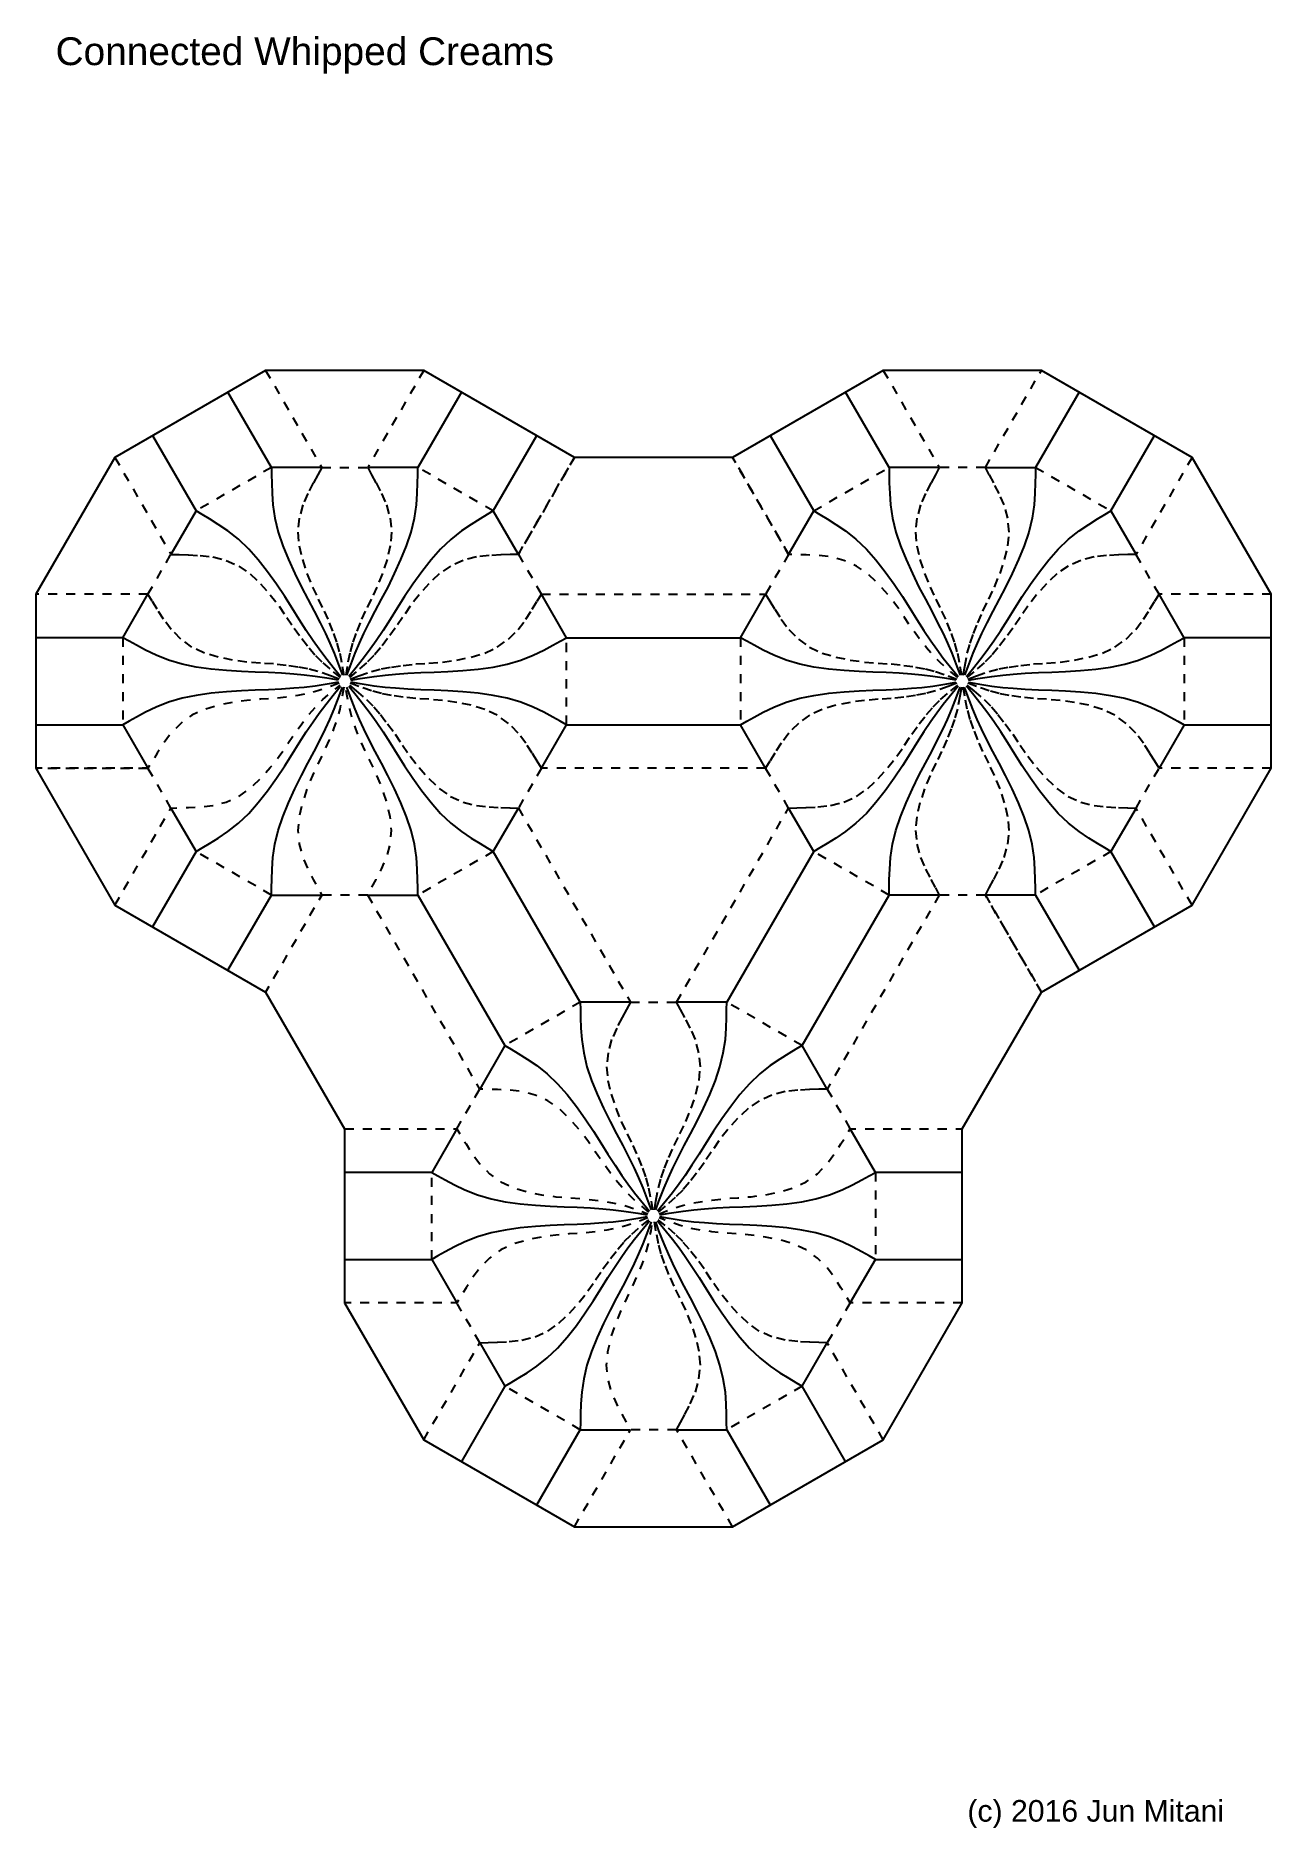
# Model space of a CAD drawing. Extents: x 8 to 200, y -288 to -9.
import ezdxf

# ---------------------------------------------------------------- set-up
doc = ezdxf.new("R2010")
doc.units = 0
for name, pattern in [('AI-LINETYPE-1', [2.822222, 1.411111, -1.411111]), ('AI-LINETYPE-10', [2.822222, 1.411111, -1.411111]), ('AI-LINETYPE-11', [2.822222, 1.411111, -1.411111]), ('AI-LINETYPE-12', [2.822222, 1.411111, -1.411111]), ('AI-LINETYPE-13', [2.822222, 1.411111, -1.411111]), ('AI-LINETYPE-14', [2.822222, 1.411111, -1.411111]), ('AI-LINETYPE-15', [2.822222, 1.411111, -1.411111]), ('AI-LINETYPE-16', [2.822222, 1.411111, -1.411111]), ('AI-LINETYPE-17', [2.822222, 1.411111, -1.411111]), ('AI-LINETYPE-18', [2.822222, 1.411111, -1.411111]), ('AI-LINETYPE-19', [2.822222, 1.411111, -1.411111]), ('AI-LINETYPE-2', [2.822222, 1.411111, -1.411111]), ('AI-LINETYPE-20', [2.822222, 1.411111, -1.411111]), ('AI-LINETYPE-21', [2.822222, 1.411111, -1.411111]), ('AI-LINETYPE-22', [2.822222, 1.411111, -1.411111]), ('AI-LINETYPE-23', [2.822222, 1.411111, -1.411111]), ('AI-LINETYPE-24', [2.822222, 1.411111, -1.411111]), ('AI-LINETYPE-25', [2.822222, 1.411111, -1.411111]), ('AI-LINETYPE-26', [2.822222, 1.411111, -1.411111]), ('AI-LINETYPE-27', [2.822222, 1.411111, -1.411111]), ('AI-LINETYPE-28', [2.822222, 1.411111, -1.411111]), ('AI-LINETYPE-29', [2.822222, 1.411111, -1.411111]), ('AI-LINETYPE-3', [2.822222, 1.411111, -1.411111]), ('AI-LINETYPE-30', [2.822222, 1.411111, -1.411111]), ('AI-LINETYPE-31', [2.822222, 1.411111, -1.411111]), ('AI-LINETYPE-32', [2.822222, 1.411111, -1.411111]), ('AI-LINETYPE-33', [2.822222, 1.411111, -1.411111]), ('AI-LINETYPE-34', [2.822222, 1.411111, -1.411111]), ('AI-LINETYPE-35', [2.822222, 1.411111, -1.411111]), ('AI-LINETYPE-36', [2.822222, 1.411111, -1.411111]), ('AI-LINETYPE-37', [2.822222, 1.411111, -1.411111]), ('AI-LINETYPE-38', [2.822222, 1.411111, -1.411111]), ('AI-LINETYPE-39', [2.822222, 1.411111, -1.411111]), ('AI-LINETYPE-4', [2.822222, 1.411111, -1.411111]), ('AI-LINETYPE-40', [2.822222, 1.411111, -1.411111]), ('AI-LINETYPE-41', [2.822222, 1.411111, -1.411111]), ('AI-LINETYPE-42', [2.822222, 1.411111, -1.411111]), ('AI-LINETYPE-43', [2.822222, 1.411111, -1.411111]), ('AI-LINETYPE-44', [2.822222, 1.411111, -1.411111]), ('AI-LINETYPE-45', [2.822222, 1.411111, -1.411111]), ('AI-LINETYPE-46', [2.822222, 1.411111, -1.411111]), ('AI-LINETYPE-47', [2.822222, 1.411111, -1.411111]), ('AI-LINETYPE-48', [2.822222, 1.411111, -1.411111]), ('AI-LINETYPE-49', [2.822222, 1.411111, -1.411111]), ('AI-LINETYPE-5', [2.822222, 1.411111, -1.411111]), ('AI-LINETYPE-50', [2.822222, 1.411111, -1.411111]), ('AI-LINETYPE-51', [2.822222, 1.411111, -1.411111]), ('AI-LINETYPE-52', [2.822222, 1.411111, -1.411111]), ('AI-LINETYPE-53', [2.822222, 1.411111, -1.411111]), ('AI-LINETYPE-54', [2.822222, 1.411111, -1.411111]), ('AI-LINETYPE-55', [2.822222, 1.411111, -1.411111]), ('AI-LINETYPE-56', [2.822222, 1.411111, -1.411111]), ('AI-LINETYPE-57', [2.822222, 1.411111, -1.411111]), ('AI-LINETYPE-58', [2.822222, 1.411111, -1.411111]), ('AI-LINETYPE-59', [2.822222, 1.411111, -1.411111]), ('AI-LINETYPE-6', [2.822222, 1.411111, -1.411111]), ('AI-LINETYPE-60', [2.822222, 1.411111, -1.411111]), ('AI-LINETYPE-61', [2.822222, 1.411111, -1.411111]), ('AI-LINETYPE-62', [2.822222, 1.411111, -1.411111]), ('AI-LINETYPE-63', [2.822222, 1.411111, -1.411111]), ('AI-LINETYPE-64', [2.822222, 1.411111, -1.411111]), ('AI-LINETYPE-65', [2.822222, 1.411111, -1.411111]), ('AI-LINETYPE-66', [2.822222, 1.411111, -1.411111]), ('AI-LINETYPE-67', [2.822222, 1.411111, -1.411111]), ('AI-LINETYPE-68', [2.822222, 1.411111, -1.411111]), ('AI-LINETYPE-69', [2.822222, 1.411111, -1.411111]), ('AI-LINETYPE-7', [2.822222, 1.411111, -1.411111]), ('AI-LINETYPE-70', [2.822222, 1.411111, -1.411111]), ('AI-LINETYPE-71', [2.822222, 1.411111, -1.411111]), ('AI-LINETYPE-72', [2.822222, 1.411111, -1.411111]), ('AI-LINETYPE-73', [2.822222, 1.411111, -1.411111]), ('AI-LINETYPE-74', [2.822222, 1.411111, -1.411111]), ('AI-LINETYPE-75', [2.822222, 1.411111, -1.411111]), ('AI-LINETYPE-76', [2.822222, 1.411111, -1.411111]), ('AI-LINETYPE-8', [2.822222, 1.411111, -1.411111]), ('AI-LINETYPE-9', [2.822222, 1.411111, -1.411111])]:
    doc.linetypes.add(name, pattern=pattern)
for name, color, linetype in [('CUTLINE', 7, 'CONTINUOUS'), ('MOUNTAINLINE', 7, 'CONTINUOUS'), ('TEXT', 7, 'CONTINUOUS'), ('VALLEYLINE', 7, 'CONTINUOUS')]:
    doc.layers.add(name, color=color, linetype=linetype)

msp = doc.modelspace()

# ---------------------------------------------------------------- texts
at = {"layer": 'TEXT', "color": 7, "attachment_point": 7}
for s, insert, char_height in [('\\fArial|b0|i0|c0|p34;\\W1;Connected Whipped Creams', (10.83, -14.86), 4.318), ('\\fArial|b0|i0|c0|p34;\\W1;(c) 2016 Jun Mitani', (152.51, -287.61), 3.3584)]:
    msp.add_mtext(s, dxfattribs=dict(at, insert=insert, char_height=char_height))

# ---------------------------------------------------------------- blocks, each defined once
blk = doc.blocks.new('BLOCK_2')
at = {"layer": 'VALLEYLINE', "color": 18, "linetype": 'AI-LINETYPE-11'}
blk.add_lwpolyline([(43.47, -61.01), (43.47, -61.01), (52.18, -76.09), (51.56, -77.22), (50.88, -78.5), (50.04, -80.13), (49.25, -81.93), (48.69, -83.99), (48.47, -86.14), (48.66, -88.26), (49.18, -90.43), (49.89, -92.6), (50.74, -94.68), (51.65, -96.58), (52.55, -98.41), (53.35, -100.23), (54.03, -101.93), (54.55, -103.4), (54.98, -104.97), (55.37, -107.02), (55.6, -108.4)], dxfattribs=at)
at = {"layer": 'VALLEYLINE', "color": 18, "linetype": 'AI-LINETYPE-9'}
blk.add_lwpolyline([(68.04, -61.01), (68.04, -61.01), (59.33, -76.09), (59.33, -76.09)], dxfattribs=at)
at = {"layer": 'VALLEYLINE', "color": 18, "linetype": 'AI-LINETYPE-39'}
blk.add_lwpolyline([(139.44, -61.01), (139.44, -61.01), (148.15, -76.09), (148.15, -76.09), (148.15, -76.09), (147.53, -77.22), (146.84, -78.5), (146.01, -80.13), (145.22, -81.93), (144.66, -83.99), (144.43, -86.14), (144.63, -88.26), (145.14, -90.43), (145.86, -92.6), (146.71, -94.68), (147.62, -96.58), (148.51, -98.41), (149.32, -100.23), (150, -101.93), (150.52, -103.4), (150.95, -104.97), (151.34, -107.02), (151.57, -108.4)], dxfattribs=at)
at = {"layer": 'VALLEYLINE', "color": 18, "linetype": 'AI-LINETYPE-38'}
blk.add_lwpolyline([(151.87, -108.4), (152.1, -107.02), (152.5, -104.97), (152.92, -103.4), (153.44, -101.93), (154.12, -100.23), (154.93, -98.41), (155.82, -96.58), (156.73, -94.68), (157.58, -92.6), (158.3, -90.43), (158.81, -88.26), (159.01, -86.14), (158.78, -83.99), (158.23, -81.93), (157.44, -80.13), (156.6, -78.5), (155.91, -77.22), (155.3, -76.09), (155.3, -76.09), (164, -61.01), (164, -61.01)], dxfattribs=at)
at = {"layer": 'VALLEYLINE', "color": 18, "linetype": 'AI-LINETYPE-13'}
blk.add_lwpolyline([(20.05, -74.53), (20.05, -74.53), (28.76, -89.61), (30.04, -89.64), (31.5, -89.69), (33.32, -89.78), (35.28, -90), (37.34, -90.54), (39.32, -91.42), (41.06, -92.65), (42.68, -94.18), (44.2, -95.89), (45.58, -97.66), (46.77, -99.4), (47.9, -101.09), (49.08, -102.7), (50.21, -104.14), (51.22, -105.32), (52.37, -106.47), (53.95, -107.84), (55.03, -108.73)], dxfattribs=at)
at = {"layer": 'VALLEYLINE', "color": 18, "linetype": 'AI-LINETYPE-7'}
blk.add_lwpolyline([(82.75, -89.61), (82.75, -89.61), (82.75, -89.61), (91.46, -74.53), (91.46, -74.53), (82.75, -89.61), (81.47, -89.64), (80.01, -89.69), (78.18, -89.78), (76.22, -90), (74.17, -90.54), (72.19, -91.42), (70.45, -92.65), (68.83, -94.18), (67.31, -95.89), (65.93, -97.66), (64.74, -99.4), (63.61, -101.09), (62.43, -102.7), (61.3, -104.14), (60.29, -105.32), (59.14, -106.47), (57.56, -107.84), (56.48, -108.73)], dxfattribs=at)
at = {"layer": 'VALLEYLINE', "color": 18, "linetype": 'AI-LINETYPE-37'}
blk.add_lwpolyline([(187.42, -74.53), (187.42, -74.53), (178.71, -89.61), (178.71, -89.61), (177.43, -89.64), (175.98, -89.69), (174.15, -89.78), (172.19, -90), (170.13, -90.54), (168.15, -91.42), (166.42, -92.65), (164.79, -94.18), (163.27, -95.89), (161.9, -97.66), (160.7, -99.4), (159.57, -101.09), (158.4, -102.7), (157.26, -104.14), (156.26, -105.32), (155.11, -106.47), (153.53, -107.84), (152.44, -108.73)], dxfattribs=at)
at = {"layer": 'VALLEYLINE', "color": 18, "linetype": 'AI-LINETYPE-8'}
blk.add_lwpolyline([(52.18, -76.09), (52.18, -76.09)], dxfattribs=at)
at = {"layer": 'VALLEYLINE', "color": 18, "linetype": 'AI-LINETYPE-10'}
blk.add_lwpolyline([(52.18, -76.09), (59.33, -76.09), (59.94, -77.22), (60.63, -78.5), (61.47, -80.13), (62.26, -81.93), (62.82, -83.99), (63.04, -86.14), (62.84, -88.26), (62.33, -90.43), (61.61, -92.6), (60.76, -94.68), (59.86, -96.58), (58.96, -98.41), (58.16, -100.23), (57.48, -101.93), (56.96, -103.4), (56.53, -104.97), (56.13, -107.02), (55.91, -108.4)], dxfattribs=at)
at = {"layer": 'VALLEYLINE', "color": 18, "linetype": 'AI-LINETYPE-36'}
blk.add_lwpolyline([(152.6, -109), (153.91, -108.5), (155.88, -107.82), (157.46, -107.4), (158.98, -107.12), (160.8, -106.86), (162.78, -106.64), (164.81, -106.51), (166.91, -106.34), (169.13, -106.04), (171.37, -105.58), (173.51, -104.94), (175.44, -104.05), (177.19, -102.77), (178.7, -101.26), (179.87, -99.67), (180.85, -98.14), (181.62, -96.9), (182.29, -95.8), (178.71, -89.61)], dxfattribs=at)
at = {"layer": 'VALLEYLINE', "color": 18, "linetype": 'AI-LINETYPE-12'}
blk.add_lwpolyline([(54.88, -109), (53.57, -108.5), (51.59, -107.82), (50.02, -107.4), (48.49, -107.12), (46.67, -106.86), (44.7, -106.64), (42.67, -106.51), (40.57, -106.34), (38.34, -106.04), (36.11, -105.58), (33.97, -104.94), (32.03, -104.05), (30.28, -102.77), (28.78, -101.26), (27.61, -99.67), (26.62, -98.14), (25.85, -96.9), (25.19, -95.8), (7.77, -95.8), (7.77, -95.8)], dxfattribs=at)
at = {"layer": 'VALLEYLINE', "color": 18, "linetype": 'AI-LINETYPE-6'}
blk.add_lwpolyline([(56.63, -109), (57.94, -108.5), (59.92, -107.82), (61.49, -107.4), (63.02, -107.12), (64.83, -106.86), (66.81, -106.64), (68.84, -106.51), (70.94, -106.34), (73.17, -106.04), (75.4, -105.58), (77.54, -104.94), (79.47, -104.05), (81.23, -102.77), (82.73, -101.26), (83.9, -99.67), (84.89, -98.14), (85.66, -96.9), (86.32, -95.8), (86.32, -95.8), (121.15, -95.8), (121.82, -96.9), (122.59, -98.14), (123.58, -99.67), (124.75, -101.26), (126.25, -102.77), (128, -104.05), (129.94, -104.94), (132.07, -105.58), (134.31, -106.04), (136.54, -106.34), (138.64, -106.51), (140.66, -106.64), (142.64, -106.86), (144.46, -107.12), (145.99, -107.4), (147.56, -107.82), (149.54, -108.5), (150.85, -109)], dxfattribs=at)
at = {"layer": 'VALLEYLINE', "color": 18, "linetype": 'AI-LINETYPE-4'}
blk.add_lwpolyline([(121.15, -95.8), (121.15, -95.8)], dxfattribs=at)
at = {"layer": 'VALLEYLINE', "color": 18, "linetype": 'AI-LINETYPE-35'}
blk.add_lwpolyline([(199.71, -95.8), (199.71, -95.8), (182.29, -95.8), (182.29, -95.8)], dxfattribs=at)
at = {"layer": 'VALLEYLINE', "color": 18, "linetype": 'AI-LINETYPE-2'}
blk.add_lwpolyline([(56.48, -109.92), (57.56, -110.81), (59.14, -112.17), (60.29, -113.33), (61.3, -114.51), (62.43, -115.95), (63.61, -117.56), (64.74, -119.25), (65.93, -120.98), (67.31, -122.76), (68.83, -124.47), (70.45, -126), (72.19, -127.23), (74.17, -128.11), (76.22, -128.65), (78.18, -128.87), (80.01, -128.96), (81.47, -129.01), (82.75, -129.04), (82.75, -129.04), (100.16, -159.2), (100.16, -159.2), (99.55, -160.33), (98.86, -161.61), (98.02, -163.24), (97.23, -165.04), (96.68, -167.1), (96.45, -169.25), (96.65, -171.37), (97.16, -173.54), (97.88, -175.71), (98.73, -177.79), (99.64, -179.69), (100.53, -181.52), (101.34, -183.34), (102.02, -185.04), (102.54, -186.51), (102.96, -188.08), (103.36, -190.13), (103.59, -191.51)], dxfattribs=at)
at = {"layer": 'VALLEYLINE', "color": 18, "linetype": 'AI-LINETYPE-3'}
blk.add_lwpolyline([(150.85, -109.65), (149.54, -110.15), (147.56, -110.83), (145.99, -111.25), (144.46, -111.53), (142.64, -111.79), (140.66, -112), (138.64, -112.14), (136.54, -112.31), (134.31, -112.61), (132.07, -113.07), (129.94, -113.71), (128, -114.6), (126.25, -115.88), (124.75, -117.39), (123.58, -118.98), (122.59, -120.51), (121.82, -121.75), (121.15, -122.84), (121.15, -122.84), (86.32, -122.84), (86.32, -122.84), (85.66, -121.75), (84.89, -120.51), (83.9, -118.98), (82.73, -117.39), (81.23, -115.88), (79.47, -114.6), (77.54, -113.71), (75.4, -113.07), (73.17, -112.61), (70.94, -112.31), (68.84, -112.14), (66.81, -112), (64.83, -111.79), (63.02, -111.53), (61.49, -111.25), (59.92, -110.83), (57.94, -110.15), (56.63, -109.65)], dxfattribs=at)
at = {"layer": 'VALLEYLINE', "color": 18, "linetype": 'AI-LINETYPE-1'}
blk.add_lwpolyline([(103.89, -191.51), (104.12, -190.13), (104.51, -188.08), (104.94, -186.51), (105.46, -185.04), (106.14, -183.34), (106.95, -181.52), (107.84, -179.69), (108.75, -177.79), (109.6, -175.71), (110.32, -173.54), (110.83, -171.37), (111.03, -169.25), (110.8, -167.1), (110.24, -165.04), (109.45, -163.24), (108.62, -161.61), (107.93, -160.33), (107.31, -159.2), (107.31, -159.2), (124.73, -129.04), (124.73, -129.04), (126.01, -129.01), (127.47, -128.96), (129.29, -128.87), (131.25, -128.65), (133.31, -128.11), (135.29, -127.23), (137.03, -126), (138.65, -124.47), (140.17, -122.76), (141.55, -120.98), (142.74, -119.25), (143.87, -117.56), (145.04, -115.95), (146.18, -114.51), (147.19, -113.33), (148.34, -112.17), (149.92, -110.81), (151, -109.92)], dxfattribs=at)
at = {"layer": 'VALLEYLINE', "color": 18, "linetype": 'AI-LINETYPE-30'}
blk.add_lwpolyline([(151.57, -110.25), (151.34, -111.63), (150.95, -113.68), (150.52, -115.25), (150, -116.72), (149.32, -118.42), (148.51, -120.24), (147.62, -122.07), (146.71, -123.97), (145.86, -126.05), (145.14, -128.22), (144.63, -130.39), (144.43, -132.51), (144.66, -134.66), (145.22, -136.72), (146.01, -138.52), (146.84, -140.15), (147.53, -141.43), (148.15, -142.56), (148.15, -142.56), (130.73, -172.72), (130.73, -172.72), (129.45, -172.75), (127.99, -172.8), (126.17, -172.89), (124.21, -173.11), (122.15, -173.65), (120.17, -174.53), (118.43, -175.76), (116.81, -177.29), (115.29, -179), (113.91, -180.78), (112.72, -182.51), (111.59, -184.2), (110.42, -185.81), (109.28, -187.25), (108.27, -188.43), (107.12, -189.58), (105.54, -190.95), (104.46, -191.84)], dxfattribs=at)
at = {"layer": 'VALLEYLINE', "color": 18, "linetype": 'AI-LINETYPE-31'}
blk.add_lwpolyline([(155.3, -142.56), (155.3, -142.56), (155.3, -142.56), (164, -157.64), (164, -157.64), (155.3, -142.56), (155.91, -141.43), (156.6, -140.15), (157.44, -138.52), (158.23, -136.72), (158.78, -134.66), (159.01, -132.51), (158.81, -130.39), (158.3, -128.22), (157.58, -126.05), (156.73, -123.97), (155.82, -122.07), (154.93, -120.24), (154.12, -118.42), (153.44, -116.72), (152.92, -115.25), (152.5, -113.68), (152.1, -111.63), (151.87, -110.25)], dxfattribs=at)
at = {"layer": 'VALLEYLINE', "color": 18, "linetype": 'AI-LINETYPE-33'}
blk.add_lwpolyline([(152.44, -109.92), (153.53, -110.81), (155.11, -112.17), (156.26, -113.33), (157.26, -114.51), (158.4, -115.95), (159.57, -117.56), (160.7, -119.25), (161.9, -120.98), (163.27, -122.76), (164.79, -124.47), (166.42, -126), (168.15, -127.23), (170.13, -128.11), (172.19, -128.65), (174.15, -128.87), (175.98, -128.96), (177.43, -129.01), (178.71, -129.04)], dxfattribs=at)
at = {"layer": 'VALLEYLINE', "color": 18, "linetype": 'AI-LINETYPE-34'}
blk.add_lwpolyline([(199.71, -122.85), (199.71, -122.85), (182.29, -122.85), (182.29, -122.84), (182.29, -122.84), (181.62, -121.75), (180.85, -120.51), (179.87, -118.98), (178.7, -117.39), (177.19, -115.88), (175.44, -114.6), (173.51, -113.71), (171.37, -113.07), (169.13, -112.61), (166.91, -112.31), (164.81, -112.14), (162.78, -112), (160.8, -111.79), (158.98, -111.53), (157.46, -111.25), (155.88, -110.83), (153.91, -110.15), (152.6, -109.65)], dxfattribs=at)
at = {"layer": 'VALLEYLINE', "color": 18, "linetype": 'AI-LINETYPE-32'}
blk.add_lwpolyline([(187.42, -144.12), (187.42, -144.12), (178.71, -129.04), (178.71, -129.04)], dxfattribs=at)
at = {"layer": 'VALLEYLINE', "color": 18, "linetype": 'AI-LINETYPE-17'}
blk.add_lwpolyline([(59.33, -142.56), (59.33, -142.56)], dxfattribs=at)
at = {"layer": 'VALLEYLINE', "color": 18, "linetype": 'AI-LINETYPE-22'}
blk.add_lwpolyline([(68.04, -227.23), (68.04, -227.23), (76.75, -212.15), (76.75, -212.15), (76.75, -212.15), (78.03, -212.12), (79.48, -212.07), (81.31, -211.98), (83.27, -211.76), (85.33, -211.22), (87.31, -210.34), (89.04, -209.11), (90.67, -207.58), (92.18, -205.87), (93.56, -204.1), (94.75, -202.36), (95.89, -200.67), (97.06, -199.07), (98.2, -197.62), (99.2, -196.44), (100.35, -195.29), (101.93, -193.92), (103.02, -193.03)], dxfattribs=at)
at = {"layer": 'VALLEYLINE', "color": 18, "linetype": 'AI-LINETYPE-25'}
blk.add_lwpolyline([(116.02, -240.75), (116.02, -240.75), (107.31, -225.67), (107.31, -225.67), (107.31, -225.67), (107.93, -224.54), (108.62, -223.26), (109.45, -221.64), (110.24, -219.83), (110.8, -217.77), (111.03, -215.62), (110.83, -213.5), (110.32, -211.33), (109.6, -209.16), (108.75, -207.08), (107.84, -205.18), (106.95, -203.35), (106.14, -201.53), (105.46, -199.83), (104.94, -198.36), (104.51, -196.79), (104.12, -194.74), (103.89, -193.36)], dxfattribs=at)
at = {"layer": 'VALLEYLINE', "color": 18, "linetype": 'AI-LINETYPE-27'}
blk.add_lwpolyline([(134.3, -205.96), (130.73, -212.15), (129.45, -212.12), (127.99, -212.07), (126.17, -211.98), (124.21, -211.76), (122.15, -211.22), (120.17, -210.34), (118.43, -209.11), (116.81, -207.58), (115.29, -205.87), (113.91, -204.1), (112.72, -202.36), (111.59, -200.67), (110.42, -199.07), (109.28, -197.62), (108.27, -196.44), (107.12, -195.29), (105.54, -193.92), (104.46, -193.03)], dxfattribs=at)
at = {"layer": 'VALLEYLINE', "color": 18, "linetype": 'AI-LINETYPE-26'}
blk.add_lwpolyline([(139.44, -227.23), (139.44, -227.23), (130.73, -212.15), (130.73, -212.15), (130.73, -212.15)], dxfattribs=at)
at = {"layer": 'VALLEYLINE', "color": 18, "linetype": 'AI-LINETYPE-23'}
blk.add_lwpolyline([(91.45, -240.75), (91.45, -240.75), (100.16, -225.67)], dxfattribs=at)
at = {"layer": 'VALLEYLINE', "color": 18, "linetype": 'AI-LINETYPE-5'}
blk.add_open_spline([(151, -108.73), (151, -108.73), (149.92, -107.84), (149.92, -107.84), (149.92, -107.84), (148.34, -106.47), (148.34, -106.47), (148.34, -106.47), (147.19, -105.32), (147.19, -105.32), (147.19, -105.32), (146.18, -104.14), (146.18, -104.14), (146.18, -104.14), (145.04, -102.7), (145.04, -102.7), (145.04, -102.7), (143.87, -101.09), (143.87, -101.09), (143.87, -101.09), (142.74, -99.4), (142.74, -99.4), (142.74, -99.4), (141.55, -97.66), (141.55, -97.66), (141.55, -97.66), (140.17, -95.89), (140.17, -95.89), (140.17, -95.89), (138.65, -94.18), (138.65, -94.18), (138.65, -94.18), (137.03, -92.65), (137.03, -92.65), (137.03, -92.65), (135.29, -91.42), (135.29, -91.42), (135.29, -91.42), (133.31, -90.54), (133.31, -90.54), (133.31, -90.54), (131.25, -90), (131.25, -90), (131.25, -90), (129.29, -89.78), (129.29, -89.78), (129.29, -89.78), (127.47, -89.69), (127.47, -89.69), (127.47, -89.69), (126.01, -89.64), (126.01, -89.64), (126.01, -89.64), (124.73, -89.61), (124.73, -89.61), (124.73, -89.61), (116.02, -74.53), (116.02, -74.53), (116.02, -74.53), (116.02, -74.53), (116.02, -74.53), (116.02, -74.53), (124.73, -89.61), (124.73, -89.61), (124.73, -89.61), (124.73, -89.61), (124.73, -89.61)], degree=3, knots=[0, 0, 0, 0, 1, 1, 1, 2, 2, 2, 3, 3, 3, 4, 4, 4, 5, 5, 5, 6, 6, 6, 7, 7, 7, 8, 8, 8, 9, 9, 9, 10, 10, 10, 11, 11, 11, 12, 12, 12, 13, 13, 13, 14, 14, 14, 15, 15, 15, 16, 16, 16, 17, 17, 17, 18, 18, 18, 19, 19, 19, 20, 20, 20, 21, 21, 21, 22, 22, 22, 22], dxfattribs=at)
at = {"layer": 'VALLEYLINE', "color": 18, "linetype": 'AI-LINETYPE-14'}
blk.add_open_spline([(25.19, -95.8), (25.19, -95.8), (25.19, -95.8), (25.19, -95.8), (25.19, -95.8), (25.19, -95.8), (25.19, -95.8), (25.19, -95.8), (28.76, -89.61), (28.76, -89.61), (28.76, -89.61), (28.76, -89.61), (28.76, -89.61)], degree=3, knots=[0, 0, 0, 0, 1, 1, 1, 2, 2, 2, 3, 3, 3, 4, 4, 4, 4], dxfattribs=at)
at = {"layer": 'VALLEYLINE', "color": 18, "linetype": 'AI-LINETYPE-15'}
blk.add_open_spline([(54.88, -109.65), (54.88, -109.65), (53.57, -110.15), (53.57, -110.15), (53.57, -110.15), (51.59, -110.83), (51.59, -110.83), (51.59, -110.83), (50.02, -111.25), (50.02, -111.25), (50.02, -111.25), (48.49, -111.53), (48.49, -111.53), (48.49, -111.53), (46.67, -111.79), (46.67, -111.79), (46.67, -111.79), (44.69, -112), (44.69, -112), (44.69, -112), (42.67, -112.14), (42.67, -112.14), (42.67, -112.14), (40.57, -112.31), (40.57, -112.31), (40.57, -112.31), (38.34, -112.61), (38.34, -112.61), (38.34, -112.61), (36.11, -113.07), (36.11, -113.07), (36.11, -113.07), (33.97, -113.71), (33.97, -113.71), (33.97, -113.71), (32.03, -114.6), (32.03, -114.6), (32.03, -114.6), (30.28, -115.88), (30.28, -115.88), (30.28, -115.88), (28.78, -117.39), (28.78, -117.39), (28.78, -117.39), (27.61, -118.98), (27.61, -118.98), (27.61, -118.98), (26.62, -120.51), (26.62, -120.51), (26.62, -120.51), (25.85, -121.75), (25.85, -121.75), (25.85, -121.75), (25.19, -122.84), (25.19, -122.84), (25.19, -122.84), (7.77, -122.84), (7.77, -122.84), (7.77, -122.84), (7.77, -122.84), (7.77, -122.84), (7.77, -122.84), (25.19, -122.84), (25.19, -122.84), (25.19, -122.84), (25.19, -122.84), (25.19, -122.84), (25.19, -122.84), (25.19, -122.84), (25.19, -122.84)], degree=3, knots=[0, 0, 0, 0, 1, 1, 1, 2, 2, 2, 3, 3, 3, 4, 4, 4, 5, 5, 5, 6, 6, 6, 7, 7, 7, 8, 8, 8, 9, 9, 9, 10, 10, 10, 11, 11, 11, 12, 12, 12, 13, 13, 13, 14, 14, 14, 15, 15, 15, 16, 16, 16, 17, 17, 17, 18, 18, 18, 19, 19, 19, 20, 20, 20, 21, 21, 21, 22, 22, 22, 23, 23, 23, 23], dxfattribs=at)
at = {"layer": 'VALLEYLINE', "color": 18, "linetype": 'AI-LINETYPE-16'}
blk.add_open_spline([(20.05, -144.12), (20.05, -144.12), (20.05, -144.12), (20.05, -144.12), (20.05, -144.12), (28.76, -129.04), (28.76, -129.04), (28.76, -129.04), (28.76, -129.04), (28.76, -129.04), (28.76, -129.04), (28.76, -129.04), (28.76, -129.04), (28.76, -129.04), (28.76, -129.04), (28.76, -129.04), (28.76, -129.04), (30.04, -129.01), (30.04, -129.01), (30.04, -129.01), (31.5, -128.96), (31.5, -128.96), (31.5, -128.96), (33.32, -128.87), (33.32, -128.87), (33.32, -128.87), (35.29, -128.65), (35.29, -128.65), (35.29, -128.65), (37.34, -128.11), (37.34, -128.11), (37.34, -128.11), (39.32, -127.23), (39.32, -127.23), (39.32, -127.23), (41.06, -126), (41.06, -126), (41.06, -126), (42.68, -124.47), (42.68, -124.47), (42.68, -124.47), (44.2, -122.76), (44.2, -122.76), (44.2, -122.76), (45.58, -120.98), (45.58, -120.98), (45.58, -120.98), (46.77, -119.25), (46.77, -119.25), (46.77, -119.25), (47.9, -117.56), (47.9, -117.56), (47.9, -117.56), (49.08, -115.95), (49.08, -115.95), (49.08, -115.95), (50.21, -114.51), (50.21, -114.51), (50.21, -114.51), (51.22, -113.33), (51.22, -113.33), (51.22, -113.33), (52.37, -112.17), (52.37, -112.17), (52.37, -112.17), (53.95, -110.81), (53.95, -110.81), (53.95, -110.81), (55.03, -109.92), (55.03, -109.92)], degree=3, knots=[0, 0, 0, 0, 1, 1, 1, 2, 2, 2, 3, 3, 3, 4, 4, 4, 5, 5, 5, 6, 6, 6, 7, 7, 7, 8, 8, 8, 9, 9, 9, 10, 10, 10, 11, 11, 11, 12, 12, 12, 13, 13, 13, 14, 14, 14, 15, 15, 15, 16, 16, 16, 17, 17, 17, 18, 18, 18, 19, 19, 19, 20, 20, 20, 21, 21, 21, 22, 22, 22, 23, 23, 23, 23], dxfattribs=at)
at = {"layer": 'VALLEYLINE', "color": 18, "linetype": 'AI-LINETYPE-18'}
blk.add_open_spline([(55.6, -110.25), (55.6, -110.25), (55.37, -111.63), (55.37, -111.63), (55.37, -111.63), (54.98, -113.68), (54.98, -113.68), (54.98, -113.68), (54.55, -115.25), (54.55, -115.25), (54.55, -115.25), (54.03, -116.72), (54.03, -116.72), (54.03, -116.72), (53.35, -118.42), (53.35, -118.42), (53.35, -118.42), (52.55, -120.24), (52.55, -120.24), (52.55, -120.24), (51.65, -122.07), (51.65, -122.07), (51.65, -122.07), (50.74, -123.97), (50.74, -123.97), (50.74, -123.97), (49.89, -126.05), (49.89, -126.05), (49.89, -126.05), (49.18, -128.22), (49.18, -128.22), (49.18, -128.22), (48.66, -130.39), (48.66, -130.39), (48.66, -130.39), (48.47, -132.51), (48.47, -132.51), (48.47, -132.51), (48.69, -134.66), (48.69, -134.66), (48.69, -134.66), (49.25, -136.72), (49.25, -136.72), (49.25, -136.72), (50.04, -138.52), (50.04, -138.52), (50.04, -138.52), (50.88, -140.15), (50.88, -140.15), (50.88, -140.15), (51.56, -141.43), (51.56, -141.43), (51.56, -141.43), (52.18, -142.56), (52.18, -142.56), (52.18, -142.56), (52.18, -142.56), (52.18, -142.56), (52.18, -142.56), (52.18, -142.56), (52.18, -142.56), (52.18, -142.56), (43.47, -157.64), (43.47, -157.64), (43.47, -157.64), (43.47, -157.64), (43.47, -157.64)], degree=3, knots=[0, 0, 0, 0, 1, 1, 1, 2, 2, 2, 3, 3, 3, 4, 4, 4, 5, 5, 5, 6, 6, 6, 7, 7, 7, 8, 8, 8, 9, 9, 9, 10, 10, 10, 11, 11, 11, 12, 12, 12, 13, 13, 13, 14, 14, 14, 15, 15, 15, 16, 16, 16, 17, 17, 17, 18, 18, 18, 19, 19, 19, 20, 20, 20, 21, 21, 21, 22, 22, 22, 22], dxfattribs=at)
at = {"layer": 'VALLEYLINE', "color": 18, "linetype": 'AI-LINETYPE-19'}
blk.add_open_spline([(103.02, -191.84), (103.02, -191.84), (101.93, -190.95), (101.93, -190.95), (101.93, -190.95), (100.35, -189.58), (100.35, -189.58), (100.35, -189.58), (99.2, -188.43), (99.2, -188.43), (99.2, -188.43), (98.2, -187.25), (98.2, -187.25), (98.2, -187.25), (97.06, -185.81), (97.06, -185.81), (97.06, -185.81), (95.89, -184.2), (95.89, -184.2), (95.89, -184.2), (94.75, -182.51), (94.75, -182.51), (94.75, -182.51), (93.56, -180.77), (93.56, -180.77), (93.56, -180.77), (92.18, -179), (92.18, -179), (92.18, -179), (90.67, -177.29), (90.67, -177.29), (90.67, -177.29), (89.04, -175.76), (89.04, -175.76), (89.04, -175.76), (87.31, -174.53), (87.31, -174.53), (87.31, -174.53), (85.33, -173.65), (85.33, -173.65), (85.33, -173.65), (83.27, -173.11), (83.27, -173.11), (83.27, -173.11), (81.31, -172.89), (81.31, -172.89), (81.31, -172.89), (79.48, -172.8), (79.48, -172.8), (79.48, -172.8), (78.03, -172.75), (78.03, -172.75), (78.03, -172.75), (76.75, -172.72), (76.75, -172.72), (76.75, -172.72), (76.75, -172.72), (76.75, -172.72), (76.75, -172.72), (76.75, -172.72), (76.75, -172.72), (76.75, -172.72), (59.33, -142.56), (59.33, -142.56), (59.33, -142.56), (59.94, -141.43), (59.94, -141.43), (59.94, -141.43), (60.63, -140.15), (60.63, -140.15), (60.63, -140.15), (61.47, -138.52), (61.47, -138.52), (61.47, -138.52), (62.26, -136.72), (62.26, -136.72), (62.26, -136.72), (62.82, -134.66), (62.82, -134.66), (62.82, -134.66), (63.04, -132.51), (63.04, -132.51), (63.04, -132.51), (62.84, -130.39), (62.84, -130.39), (62.84, -130.39), (62.33, -128.22), (62.33, -128.22), (62.33, -128.22), (61.61, -126.05), (61.61, -126.05), (61.61, -126.05), (60.76, -123.97), (60.76, -123.97), (60.76, -123.97), (59.86, -122.07), (59.86, -122.07), (59.86, -122.07), (58.96, -120.24), (58.96, -120.24), (58.96, -120.24), (58.16, -118.42), (58.16, -118.42), (58.16, -118.42), (57.48, -116.72), (57.48, -116.72), (57.48, -116.72), (56.96, -115.25), (56.96, -115.25), (56.96, -115.25), (56.53, -113.68), (56.53, -113.68), (56.53, -113.68), (56.14, -111.63), (56.14, -111.63), (56.14, -111.63), (55.91, -110.25), (55.91, -110.25)], degree=3, knots=[0, 0, 0, 0, 1, 1, 1, 2, 2, 2, 3, 3, 3, 4, 4, 4, 5, 5, 5, 6, 6, 6, 7, 7, 7, 8, 8, 8, 9, 9, 9, 10, 10, 10, 11, 11, 11, 12, 12, 12, 13, 13, 13, 14, 14, 14, 15, 15, 15, 16, 16, 16, 17, 17, 17, 18, 18, 18, 19, 19, 19, 20, 20, 20, 21, 21, 21, 22, 22, 22, 23, 23, 23, 24, 24, 24, 25, 25, 25, 26, 26, 26, 27, 27, 27, 28, 28, 28, 29, 29, 29, 30, 30, 30, 31, 31, 31, 32, 32, 32, 33, 33, 33, 34, 34, 34, 35, 35, 35, 36, 36, 36, 37, 37, 37, 38, 38, 38, 39, 39, 39, 39], dxfattribs=at)
at = {"layer": 'VALLEYLINE', "color": 18, "linetype": 'AI-LINETYPE-20'}
blk.add_open_spline([(55.75, -178.91), (55.75, -178.91), (55.75, -178.91), (55.75, -178.91), (55.75, -178.91), (73.17, -178.91), (73.17, -178.91), (73.17, -178.91), (73.17, -178.91), (73.17, -178.91), (73.17, -178.91), (73.17, -178.91), (73.17, -178.91), (73.17, -178.91), (73.17, -178.91), (73.17, -178.91), (73.17, -178.91), (73.84, -180.01), (73.84, -180.01), (73.84, -180.01), (74.61, -181.25), (74.61, -181.25), (74.61, -181.25), (75.59, -182.78), (75.59, -182.78), (75.59, -182.78), (76.76, -184.37), (76.76, -184.37), (76.76, -184.37), (78.26, -185.88), (78.26, -185.88), (78.26, -185.88), (80.02, -187.16), (80.02, -187.16), (80.02, -187.16), (81.95, -188.05), (81.95, -188.05), (81.95, -188.05), (84.09, -188.69), (84.09, -188.69), (84.09, -188.69), (86.33, -189.15), (86.33, -189.15), (86.33, -189.15), (88.55, -189.45), (88.55, -189.45), (88.55, -189.45), (90.65, -189.62), (90.65, -189.62), (90.65, -189.62), (92.68, -189.76), (92.68, -189.76), (92.68, -189.76), (94.66, -189.97), (94.66, -189.97), (94.66, -189.97), (96.47, -190.23), (96.47, -190.23), (96.47, -190.23), (98, -190.51), (98, -190.51), (98, -190.51), (99.58, -190.93), (99.58, -190.93), (99.58, -190.93), (101.55, -191.61), (101.55, -191.61), (101.55, -191.61), (102.86, -192.11), (102.86, -192.11)], degree=3, knots=[0, 0, 0, 0, 1, 1, 1, 2, 2, 2, 3, 3, 3, 4, 4, 4, 5, 5, 5, 6, 6, 6, 7, 7, 7, 8, 8, 8, 9, 9, 9, 10, 10, 10, 11, 11, 11, 12, 12, 12, 13, 13, 13, 14, 14, 14, 15, 15, 15, 16, 16, 16, 17, 17, 17, 18, 18, 18, 19, 19, 19, 20, 20, 20, 21, 21, 21, 22, 22, 22, 23, 23, 23, 23], dxfattribs=at)
at = {"layer": 'VALLEYLINE', "color": 18, "linetype": 'AI-LINETYPE-29'}
blk.add_open_spline([(104.61, -192.11), (104.61, -192.11), (105.92, -191.61), (105.92, -191.61), (105.92, -191.61), (107.9, -190.93), (107.9, -190.93), (107.9, -190.93), (109.47, -190.51), (109.47, -190.51), (109.47, -190.51), (111, -190.23), (111, -190.23), (111, -190.23), (112.82, -189.97), (112.82, -189.97), (112.82, -189.97), (114.8, -189.76), (114.8, -189.76), (114.8, -189.76), (116.82, -189.62), (116.82, -189.62), (116.82, -189.62), (118.92, -189.45), (118.92, -189.45), (118.92, -189.45), (121.15, -189.15), (121.15, -189.15), (121.15, -189.15), (123.39, -188.69), (123.39, -188.69), (123.39, -188.69), (125.52, -188.05), (125.52, -188.05), (125.52, -188.05), (127.46, -187.16), (127.46, -187.16), (127.46, -187.16), (129.21, -185.88), (129.21, -185.88), (129.21, -185.88), (130.71, -184.37), (130.71, -184.37), (130.71, -184.37), (131.88, -182.78), (131.88, -182.78), (131.88, -182.78), (132.87, -181.25), (132.87, -181.25), (132.87, -181.25), (133.64, -180.01), (133.64, -180.01), (133.64, -180.01), (134.31, -178.91), (134.31, -178.91), (134.31, -178.91), (134.31, -178.91), (134.31, -178.91), (134.31, -178.91), (134.3, -178.92), (134.3, -178.92), (134.3, -178.92), (151.72, -178.91), (151.72, -178.91), (151.72, -178.91), (151.72, -178.91), (151.72, -178.91)], degree=3, knots=[0, 0, 0, 0, 1, 1, 1, 2, 2, 2, 3, 3, 3, 4, 4, 4, 5, 5, 5, 6, 6, 6, 7, 7, 7, 8, 8, 8, 9, 9, 9, 10, 10, 10, 11, 11, 11, 12, 12, 12, 13, 13, 13, 14, 14, 14, 15, 15, 15, 16, 16, 16, 17, 17, 17, 18, 18, 18, 19, 19, 19, 20, 20, 20, 21, 21, 21, 22, 22, 22, 22], dxfattribs=at)
at = {"layer": 'VALLEYLINE', "color": 18, "linetype": 'AI-LINETYPE-21'}
blk.add_open_spline([(102.86, -192.76), (102.86, -192.76), (101.55, -193.26), (101.55, -193.26), (101.55, -193.26), (99.58, -193.94), (99.58, -193.94), (99.58, -193.94), (98, -194.36), (98, -194.36), (98, -194.36), (96.47, -194.64), (96.47, -194.64), (96.47, -194.64), (94.66, -194.9), (94.66, -194.9), (94.66, -194.9), (92.68, -195.12), (92.68, -195.12), (92.68, -195.12), (90.65, -195.25), (90.65, -195.25), (90.65, -195.25), (88.55, -195.42), (88.55, -195.42), (88.55, -195.42), (86.33, -195.72), (86.33, -195.72), (86.33, -195.72), (84.09, -196.18), (84.09, -196.18), (84.09, -196.18), (81.95, -196.82), (81.95, -196.82), (81.95, -196.82), (80.02, -197.71), (80.02, -197.71), (80.02, -197.71), (78.26, -198.99), (78.26, -198.99), (78.26, -198.99), (76.76, -200.5), (76.76, -200.5), (76.76, -200.5), (75.59, -202.09), (75.59, -202.09), (75.59, -202.09), (74.61, -203.62), (74.61, -203.62), (74.61, -203.62), (73.84, -204.86), (73.84, -204.86), (73.84, -204.86), (73.17, -205.96), (73.17, -205.96), (73.17, -205.96), (73.17, -205.96), (73.17, -205.96), (73.17, -205.96), (73.17, -205.96), (73.17, -205.96), (73.17, -205.96), (73.17, -205.96), (73.17, -205.96), (73.17, -205.96), (55.75, -205.96), (55.75, -205.96), (55.75, -205.96), (55.75, -205.96), (55.75, -205.96)], degree=3, knots=[0, 0, 0, 0, 1, 1, 1, 2, 2, 2, 3, 3, 3, 4, 4, 4, 5, 5, 5, 6, 6, 6, 7, 7, 7, 8, 8, 8, 9, 9, 9, 10, 10, 10, 11, 11, 11, 12, 12, 12, 13, 13, 13, 14, 14, 14, 15, 15, 15, 16, 16, 16, 17, 17, 17, 18, 18, 18, 19, 19, 19, 20, 20, 20, 21, 21, 21, 22, 22, 22, 23, 23, 23, 23], dxfattribs=at)
at = {"layer": 'VALLEYLINE', "color": 18, "linetype": 'AI-LINETYPE-24'}
blk.add_open_spline([(107.31, -225.67), (107.31, -225.67), (100.16, -225.67), (100.16, -225.67), (100.16, -225.67), (100.16, -225.67), (100.16, -225.67), (100.16, -225.67), (99.55, -224.54), (99.55, -224.54), (99.55, -224.54), (98.86, -223.26), (98.86, -223.26), (98.86, -223.26), (98.02, -221.64), (98.02, -221.64), (98.02, -221.64), (97.23, -219.83), (97.23, -219.83), (97.23, -219.83), (96.68, -217.77), (96.68, -217.77), (96.68, -217.77), (96.45, -215.62), (96.45, -215.62), (96.45, -215.62), (96.65, -213.5), (96.65, -213.5), (96.65, -213.5), (97.16, -211.33), (97.16, -211.33), (97.16, -211.33), (97.88, -209.16), (97.88, -209.16), (97.88, -209.16), (98.73, -207.08), (98.73, -207.08), (98.73, -207.08), (99.64, -205.18), (99.64, -205.18), (99.64, -205.18), (100.53, -203.35), (100.53, -203.35), (100.53, -203.35), (101.34, -201.53), (101.34, -201.53), (101.34, -201.53), (102.02, -199.83), (102.02, -199.83), (102.02, -199.83), (102.54, -198.36), (102.54, -198.36), (102.54, -198.36), (102.96, -196.79), (102.96, -196.79), (102.96, -196.79), (103.36, -194.74), (103.36, -194.74), (103.36, -194.74), (103.59, -193.36), (103.59, -193.36)], degree=3, knots=[0, 0, 0, 0, 1, 1, 1, 2, 2, 2, 3, 3, 3, 4, 4, 4, 5, 5, 5, 6, 6, 6, 7, 7, 7, 8, 8, 8, 9, 9, 9, 10, 10, 10, 11, 11, 11, 12, 12, 12, 13, 13, 13, 14, 14, 14, 15, 15, 15, 16, 16, 16, 17, 17, 17, 18, 18, 18, 19, 19, 19, 20, 20, 20, 20], dxfattribs=at)
at = {"layer": 'VALLEYLINE', "color": 18, "linetype": 'AI-LINETYPE-28'}
blk.add_open_spline([(151.72, -205.96), (151.72, -205.96), (151.72, -205.96), (151.72, -205.96), (151.72, -205.96), (134.3, -205.96), (134.3, -205.96), (134.3, -205.96), (134.31, -205.96), (134.31, -205.96), (134.31, -205.96), (134.31, -205.96), (134.31, -205.96), (134.31, -205.96), (133.64, -204.86), (133.64, -204.86), (133.64, -204.86), (132.87, -203.62), (132.87, -203.62), (132.87, -203.62), (131.88, -202.09), (131.88, -202.09), (131.88, -202.09), (130.71, -200.5), (130.71, -200.5), (130.71, -200.5), (129.21, -198.99), (129.21, -198.99), (129.21, -198.99), (127.46, -197.71), (127.46, -197.71), (127.46, -197.71), (125.52, -196.83), (125.52, -196.83), (125.52, -196.83), (123.39, -196.18), (123.39, -196.18), (123.39, -196.18), (121.15, -195.72), (121.15, -195.72), (121.15, -195.72), (118.92, -195.42), (118.92, -195.42), (118.92, -195.42), (116.82, -195.25), (116.82, -195.25), (116.82, -195.25), (114.8, -195.12), (114.8, -195.12), (114.8, -195.12), (112.82, -194.9), (112.82, -194.9), (112.82, -194.9), (111, -194.64), (111, -194.64), (111, -194.64), (109.47, -194.36), (109.47, -194.36), (109.47, -194.36), (107.9, -193.94), (107.9, -193.94), (107.9, -193.94), (105.92, -193.26), (105.92, -193.26), (105.92, -193.26), (104.61, -192.76), (104.61, -192.76)], degree=3, knots=[0, 0, 0, 0, 1, 1, 1, 2, 2, 2, 3, 3, 3, 4, 4, 4, 5, 5, 5, 6, 6, 6, 7, 7, 7, 8, 8, 8, 9, 9, 9, 10, 10, 10, 11, 11, 11, 12, 12, 12, 13, 13, 13, 14, 14, 14, 15, 15, 15, 16, 16, 16, 17, 17, 17, 18, 18, 18, 19, 19, 19, 20, 20, 20, 21, 21, 21, 22, 22, 22, 22], dxfattribs=at)
blk = doc.blocks.new('BLOCK_3')
at = {"layer": 'VALLEYLINE', "color": 18, "linetype": 'AI-LINETYPE-40'}
blk.add_lwpolyline([(21.28, -116.08), (21.28, -116.08)], dxfattribs=at)
at = {"layer": 'VALLEYLINE', "color": 18, "linetype": 'AI-LINETYPE-43'}
blk.add_lwpolyline([(90.22, -116.08), (90.22, -116.08)], dxfattribs=at)
at = {"layer": 'VALLEYLINE', "color": 18, "linetype": 'AI-LINETYPE-41'}
blk.add_lwpolyline([(44.37, -142.56), (32.66, -135.8)], dxfattribs=at)
at = {"layer": 'VALLEYLINE', "color": 18, "linetype": 'AI-LINETYPE-42'}
blk.add_lwpolyline([(78.84, -135.8), (78.84, -135.8), (67.13, -142.56)], dxfattribs=at)
blk = doc.blocks.new('BLOCK_4')
at = {"layer": 'VALLEYLINE', "color": 18, "linetype": 'AI-LINETYPE-45'}
blk.add_lwpolyline([(44.37, -76.09), (32.66, -82.85)], dxfattribs=at)
at = {"layer": 'VALLEYLINE', "color": 18, "linetype": 'AI-LINETYPE-46'}
blk.add_lwpolyline([(78.84, -82.85), (67.13, -76.09)], dxfattribs=at)
at = {"layer": 'VALLEYLINE', "color": 18, "linetype": 'AI-LINETYPE-44'}
blk.add_lwpolyline([(21.28, -102.57), (21.28, -102.57)], dxfattribs=at)
at = {"layer": 'VALLEYLINE', "color": 18, "linetype": 'AI-LINETYPE-47'}
blk.add_lwpolyline([(90.22, -116.08), (90.22, -102.57), (90.22, -102.57)], dxfattribs=at)
blk = doc.blocks.new('BLOCK_5')
at = {"layer": 'VALLEYLINE', "color": 18, "linetype": 'AI-LINETYPE-48'}
blk.add_lwpolyline([(21.28, -102.57), (21.28, -116.08), (21.28, -116.08)], dxfattribs=at)
blk = doc.blocks.new('BLOCK_6')
at = {"layer": 'VALLEYLINE', "color": 18, "linetype": 'AI-LINETYPE-49'}
blk.add_lwpolyline([(67.13, -142.56), (67.13, -142.56)], dxfattribs=at)
at = {"layer": 'VALLEYLINE', "color": 18, "linetype": 'AI-LINETYPE-50'}
blk.add_lwpolyline([(80.65, -165.96), (80.65, -165.96)], dxfattribs=at)
at = {"layer": 'VALLEYLINE', "color": 18, "linetype": 'AI-LINETYPE-55'}
blk.add_lwpolyline([(126.83, -165.96), (126.83, -165.96)], dxfattribs=at)
at = {"layer": 'VALLEYLINE', "color": 18, "linetype": 'AI-LINETYPE-51'}
blk.add_lwpolyline([(69.27, -199.2), (69.27, -185.67)], dxfattribs=at)
at = {"layer": 'VALLEYLINE', "color": 18, "linetype": 'AI-LINETYPE-54'}
blk.add_lwpolyline([(138.21, -185.68), (138.21, -185.68), (138.21, -199.2)], dxfattribs=at)
at = {"layer": 'VALLEYLINE', "color": 18, "linetype": 'AI-LINETYPE-52'}
blk.add_lwpolyline([(92.36, -225.67), (80.65, -218.91)], dxfattribs=at)
at = {"layer": 'VALLEYLINE', "color": 18, "linetype": 'AI-LINETYPE-53'}
blk.add_lwpolyline([(126.83, -218.91), (115.12, -225.67)], dxfattribs=at)
blk = doc.blocks.new('BLOCK_7')
at = {"layer": 'VALLEYLINE', "color": 18, "linetype": 'AI-LINETYPE-61'}
blk.add_lwpolyline([(128.63, -82.85), (128.63, -82.85), (140.34, -76.09)], dxfattribs=at)
at = {"layer": 'VALLEYLINE', "color": 18, "linetype": 'AI-LINETYPE-60'}
blk.add_lwpolyline([(163.1, -76.09), (174.81, -82.85)], dxfattribs=at)
at = {"layer": 'VALLEYLINE', "color": 18}
blk.add_lwpolyline([(117.25, -102.56), (117.25, -102.56)], dxfattribs=at)
at = {"layer": 'VALLEYLINE', "color": 18, "linetype": 'AI-LINETYPE-59'}
blk.add_lwpolyline([(186.19, -102.57), (186.19, -116.08)], dxfattribs=at)
at = {"layer": 'VALLEYLINE', "color": 18, "linetype": 'AI-LINETYPE-58'}
blk.add_lwpolyline([(174.81, -135.8), (163.1, -142.56)], dxfattribs=at)
blk = doc.blocks.new('BLOCK_8')
at = {"layer": 'MOUNTAINLINE', "color": 18}
blk.add_lwpolyline([(44.37, -142.56), (44.39, -141.43), (44.42, -140.15), (44.47, -138.52), (44.59, -136.72), (44.91, -134.66), (45.42, -132.51), (46.13, -130.39), (47.01, -128.22), (48, -126.05), (49.02, -123.97), (50.02, -122.07), (51, -120.24), (51.93, -118.42), (52.76, -116.72), (53.44, -115.25), (54.11, -113.68), (54.9, -111.63), (55.41, -110.25)], dxfattribs=at)
blk = doc.blocks.new('BLOCK_9')
at = {"layer": 'MOUNTAINLINE', "color": 18}
blk.add_lwpolyline([(32.66, -135.8), (33.63, -135.22), (34.73, -134.55), (36.11, -133.7), (37.61, -132.68), (39.23, -131.38), (40.85, -129.87), (42.33, -128.19), (43.76, -126.34), (45.15, -124.4), (46.44, -122.48), (47.58, -120.66), (48.68, -118.9), (49.79, -117.19), (50.85, -115.62), (51.78, -114.29), (52.8, -112.93), (54.19, -111.22), (55.13, -110.08)], dxfattribs=at)
blk = doc.blocks.new('BLOCK_10')
at = {"layer": 'MOUNTAINLINE', "color": 18}
blk.add_lwpolyline([(56.38, -110.08), (57.32, -111.22), (58.7, -112.93), (59.73, -114.29), (60.66, -115.61), (61.72, -117.19), (62.83, -118.9), (63.92, -120.66), (65.07, -122.48), (66.36, -124.4), (67.74, -126.34), (69.18, -128.19), (70.66, -129.87), (72.27, -131.38), (73.9, -132.68), (75.4, -133.7), (76.78, -134.55), (77.88, -135.22), (78.84, -135.8), (82.75, -129.04)], dxfattribs=at)
blk = doc.blocks.new('BLOCK_11')
at = {"layer": 'MOUNTAINLINE', "color": 18}
blk.add_lwpolyline([(67.13, -142.56), (67.12, -141.43), (67.09, -140.15), (67.04, -138.52), (66.91, -136.72), (66.6, -134.66), (66.09, -132.51), (65.38, -130.39), (64.5, -128.22), (63.51, -126.05), (62.48, -123.97), (61.48, -122.07), (60.51, -120.24), (59.58, -118.42), (58.75, -116.72), (58.07, -115.25), (57.4, -113.68), (56.61, -111.63), (56.1, -110.25)], dxfattribs=at)
blk = doc.blocks.new('BLOCK_12')
at = {"layer": 'MOUNTAINLINE', "color": 18}
blk.add_lwpolyline([(56.72, -109.16), (58.18, -108.91), (60.35, -108.57), (62.04, -108.36), (63.65, -108.22), (65.55, -108.09), (67.59, -107.98), (69.65, -107.92), (71.8, -107.83), (74.11, -107.68), (76.48, -107.45), (78.81, -107.13), (81, -106.69), (83.12, -106.05), (85.05, -105.29), (86.68, -104.5), (88.12, -103.73), (89.24, -103.11), (90.22, -102.57), (86.32, -95.8)], dxfattribs=at)
blk = doc.blocks.new('BLOCK_13')
at = {"layer": 'MOUNTAINLINE', "color": 18}
blk.add_lwpolyline([(86.32, -122.84), (90.22, -116.08), (89.24, -115.54), (88.12, -114.92), (86.68, -114.15), (85.06, -113.36), (83.12, -112.6), (81, -111.97), (78.81, -111.52), (76.48, -111.2), (74.11, -110.97), (71.8, -110.82), (69.65, -110.73), (67.59, -110.67), (65.55, -110.56), (63.65, -110.43), (62.04, -110.29), (60.35, -110.08), (58.18, -109.74), (56.72, -109.49)], dxfattribs=at)
blk = doc.blocks.new('BLOCK_14')
at = {"layer": 'MOUNTAINLINE', "color": 18}
blk.add_lwpolyline([(56.1, -108.4), (56.61, -107.02), (57.4, -104.97), (58.07, -103.4), (58.75, -101.93), (59.58, -100.23), (60.51, -98.41), (61.48, -96.58), (62.49, -94.68), (63.51, -92.6), (64.5, -90.43), (65.38, -88.27), (66.09, -86.14), (66.6, -83.99), (66.91, -81.93), (67.04, -80.13), (67.09, -78.5), (67.12, -77.22), (67.14, -76.09), (59.33, -76.09)], dxfattribs=at)
blk = doc.blocks.new('BLOCK_15')
at = {"layer": 'MOUNTAINLINE', "color": 18}
blk.add_lwpolyline([(82.75, -89.61), (78.84, -82.85), (77.88, -83.43), (76.78, -84.1), (75.4, -84.95), (73.9, -85.97), (72.27, -87.27), (70.66, -88.78), (69.18, -90.46), (67.74, -92.31), (66.36, -94.25), (65.07, -96.17), (63.92, -97.99), (62.83, -99.75), (61.72, -101.46), (60.66, -103.04), (59.73, -104.36), (58.7, -105.72), (57.32, -107.43), (56.38, -108.57)], dxfattribs=at)
blk = doc.blocks.new('BLOCK_16')
at = {"layer": 'MOUNTAINLINE', "color": 18}
blk.add_lwpolyline([(55.13, -108.57), (54.19, -107.43), (52.81, -105.72), (51.78, -104.36), (50.85, -103.03), (49.79, -101.46), (48.68, -99.75), (47.59, -97.99), (46.44, -96.17), (45.15, -94.25), (43.77, -92.31), (42.33, -90.46), (40.85, -88.78), (39.24, -87.26), (37.61, -85.97), (36.11, -84.95), (34.73, -84.1), (33.63, -83.43), (32.67, -82.85), (28.76, -89.61)], dxfattribs=at)
blk = doc.blocks.new('BLOCK_17')
at = {"layer": 'MOUNTAINLINE', "color": 18}
blk.add_lwpolyline([(52.18, -76.09), (44.37, -76.09), (44.39, -77.22), (44.42, -78.5), (44.47, -80.13), (44.6, -81.93), (44.91, -83.99), (45.42, -86.14), (46.13, -88.26), (47.01, -90.43), (48, -92.6), (49.02, -94.68), (50.03, -96.58), (51, -98.41), (51.93, -100.23), (52.76, -101.93), (53.44, -103.4), (54.11, -104.97), (54.9, -107.02), (55.41, -108.4)], dxfattribs=at)
blk = doc.blocks.new('BLOCK_18')
at = {"layer": 'MOUNTAINLINE', "color": 18}
blk.add_lwpolyline([(54.79, -109.49), (53.33, -109.74), (51.16, -110.08), (49.46, -110.29), (47.85, -110.43), (45.96, -110.56), (43.92, -110.66), (41.86, -110.73), (39.71, -110.81), (37.39, -110.97), (35.02, -111.2), (32.7, -111.52), (30.51, -111.96), (28.39, -112.6), (26.45, -113.36), (24.82, -114.15), (23.39, -114.92), (22.27, -115.54), (21.28, -116.08), (25.19, -122.84)], dxfattribs=at)
blk = doc.blocks.new('BLOCK_19')
at = {"layer": 'MOUNTAINLINE', "color": 18}
blk.add_lwpolyline([(54.79, -109.16), (53.33, -108.91), (51.16, -108.57), (49.46, -108.36), (47.85, -108.22), (45.96, -108.09), (43.92, -107.98), (41.86, -107.92), (39.71, -107.83), (37.39, -107.68), (35.02, -107.45), (32.7, -107.13), (30.51, -106.68), (28.39, -106.05), (26.45, -105.29), (24.82, -104.5), (23.39, -103.73), (22.26, -103.11), (21.28, -102.57), (25.19, -95.8)], dxfattribs=at)
blk = doc.blocks.new('BLOCK_20')
at = {"layer": 'MOUNTAINLINE', "color": 18}
blk.add_lwpolyline([(140.34, -142.56), (140.36, -141.43), (140.38, -140.15), (140.44, -138.52), (140.56, -136.72), (140.88, -134.66), (141.38, -132.51), (142.1, -130.38), (142.98, -128.22), (143.96, -126.05), (144.99, -123.97), (145.99, -122.07), (146.97, -120.24), (147.89, -118.42), (148.73, -116.72), (149.41, -115.25), (150.07, -113.68), (150.87, -111.63), (151.38, -110.25)], dxfattribs=at)
blk = doc.blocks.new('BLOCK_21')
at = {"layer": 'MOUNTAINLINE', "color": 18}
blk.add_lwpolyline([(151.09, -110.08), (150.15, -111.22), (148.77, -112.93), (147.74, -114.29), (146.81, -115.61), (145.76, -117.19), (144.64, -118.9), (143.55, -120.66), (142.41, -122.47), (141.12, -124.4), (139.73, -126.34), (138.29, -128.19), (136.81, -129.87), (135.2, -131.38), (133.58, -132.68), (132.08, -133.7), (130.7, -134.55), (129.59, -135.22), (128.63, -135.8), (124.73, -129.04)], dxfattribs=at)
blk = doc.blocks.new('BLOCK_22')
at = {"layer": 'MOUNTAINLINE', "color": 18}
blk.add_lwpolyline([(178.71, -129.04), (174.81, -135.8), (173.85, -135.22), (172.74, -134.55), (171.36, -133.7), (169.86, -132.68), (168.24, -131.38), (166.63, -129.87), (165.15, -128.19), (163.71, -126.34), (162.32, -124.4), (161.03, -122.47), (159.89, -120.66), (158.8, -118.9), (157.69, -117.19), (156.63, -115.61), (155.7, -114.29), (154.67, -112.93), (153.29, -111.22), (152.35, -110.08)], dxfattribs=at)
blk = doc.blocks.new('BLOCK_23')
at = {"layer": 'MOUNTAINLINE', "color": 18}
blk.add_lwpolyline([(163.1, -142.56), (163.08, -141.43), (163.06, -140.15), (163.01, -138.52), (162.88, -136.72), (162.56, -134.66), (162.06, -132.51), (161.34, -130.38), (160.46, -128.21), (159.48, -126.05), (158.45, -123.97), (157.45, -122.07), (156.48, -120.24), (155.55, -118.42), (154.72, -116.72), (154.03, -115.25), (153.37, -113.68), (152.58, -111.63), (152.06, -110.24)], dxfattribs=at)
blk = doc.blocks.new('BLOCK_24')
at = {"layer": 'MOUNTAINLINE', "color": 18}
blk.add_lwpolyline([(152.69, -109.16), (154.14, -108.91), (156.32, -108.57), (158.01, -108.36), (159.62, -108.22), (161.51, -108.09), (163.55, -107.98), (165.62, -107.92), (167.77, -107.83), (170.08, -107.68), (172.45, -107.45), (174.77, -107.13), (176.96, -106.69), (179.08, -106.05), (181.02, -105.29), (182.65, -104.5), (184.08, -103.73), (185.21, -103.11), (186.19, -102.56), (182.29, -95.8)], dxfattribs=at)
blk = doc.blocks.new('BLOCK_25')
at = {"layer": 'MOUNTAINLINE', "color": 18}
blk.add_lwpolyline([(152.69, -109.49), (154.14, -109.74), (156.32, -110.08), (158.01, -110.29), (159.62, -110.43), (161.51, -110.56), (163.55, -110.67), (165.62, -110.73), (167.77, -110.82), (170.08, -110.97), (172.45, -111.2), (174.77, -111.52), (176.96, -111.96), (179.08, -112.6), (181.02, -113.36), (182.65, -114.15), (184.08, -114.92), (185.21, -115.54), (186.19, -116.08), (182.29, -122.85)], dxfattribs=at)
blk = doc.blocks.new('BLOCK_26')
at = {"layer": 'MOUNTAINLINE', "color": 18}
blk.add_lwpolyline([(155.3, -76.09), (163.1, -76.09), (163.08, -77.22), (163.06, -78.5), (163.01, -80.13), (162.88, -81.93), (162.57, -83.99), (162.06, -86.14), (161.35, -88.26), (160.46, -90.43), (159.48, -92.6), (158.45, -94.68), (157.45, -96.58), (156.48, -98.41), (155.55, -100.23), (154.72, -101.93), (154.03, -103.4), (153.37, -104.97), (152.58, -107.02), (152.06, -108.4)], dxfattribs=at)
blk = doc.blocks.new('BLOCK_27')
at = {"layer": 'MOUNTAINLINE', "color": 18}
blk.add_lwpolyline([(152.35, -108.57), (153.29, -107.43), (154.67, -105.72), (155.7, -104.36), (156.63, -103.04), (157.69, -101.46), (158.8, -99.75), (159.89, -97.99), (161.04, -96.17), (162.32, -94.25), (163.71, -92.31), (165.15, -90.46), (166.63, -88.78), (168.24, -87.26), (169.86, -85.96), (171.36, -84.95), (172.75, -84.1), (173.85, -83.43), (174.81, -82.85), (178.71, -89.61)], dxfattribs=at)
blk = doc.blocks.new('BLOCK_28')
at = {"layer": 'MOUNTAINLINE', "color": 18}
blk.add_lwpolyline([(124.73, -89.61), (128.63, -82.85), (129.6, -83.43), (130.7, -84.09), (132.08, -84.95), (133.58, -85.96), (135.2, -87.26), (136.81, -88.78), (138.3, -90.46), (139.73, -92.31), (141.12, -94.24), (142.41, -96.17), (143.55, -97.99), (144.64, -99.75), (145.76, -101.46), (146.82, -103.03), (147.74, -104.36), (148.77, -105.72), (150.15, -107.43), (151.09, -108.57)], dxfattribs=at)
blk = doc.blocks.new('BLOCK_29')
at = {"layer": 'MOUNTAINLINE', "color": 18}
blk.add_lwpolyline([(148.15, -76.09), (140.34, -76.09), (140.36, -77.21), (140.38, -78.5), (140.44, -80.13), (140.56, -81.93), (140.88, -83.99), (141.39, -86.14), (142.1, -88.26), (142.98, -90.43), (143.96, -92.6), (144.99, -94.68), (145.99, -96.58), (146.97, -98.41), (147.89, -100.23), (148.73, -101.93), (149.41, -103.4), (150.08, -104.97), (150.87, -107.02), (151.38, -108.4)], dxfattribs=at)
blk = doc.blocks.new('BLOCK_30')
at = {"layer": 'MOUNTAINLINE', "color": 18}
blk.add_lwpolyline([(121.15, -122.84), (117.25, -116.08), (118.23, -115.54), (119.36, -114.92), (120.79, -114.15), (122.42, -113.36), (124.36, -112.6), (126.48, -111.96), (128.67, -111.52), (130.99, -111.2), (133.36, -110.97), (135.67, -110.81), (137.82, -110.73), (139.89, -110.66), (141.93, -110.56), (143.82, -110.43), (145.43, -110.29), (147.13, -110.08), (149.3, -109.74), (150.75, -109.49)], dxfattribs=at)
blk = doc.blocks.new('BLOCK_31')
at = {"layer": 'MOUNTAINLINE', "color": 18}
blk.add_lwpolyline([(150.75, -109.16), (149.3, -108.91), (147.12, -108.57), (145.43, -108.36), (143.82, -108.22), (141.93, -108.09), (139.89, -107.98), (137.82, -107.92), (135.67, -107.83), (133.36, -107.68), (130.99, -107.45), (128.67, -107.13), (126.48, -106.68), (124.36, -106.05), (122.42, -105.29), (120.79, -104.5), (119.36, -103.73), (118.23, -103.11), (117.25, -102.56), (121.15, -95.8)], dxfattribs=at)
blk = doc.blocks.new('BLOCK_32')
at = {"layer": 'MOUNTAINLINE', "color": 18}
blk.add_lwpolyline([(103.4, -193.36), (102.88, -194.74), (102.09, -196.79), (101.42, -198.36), (100.74, -199.83), (99.91, -201.53), (98.98, -203.35), (98.01, -205.18), (97, -207.08), (95.98, -209.16), (94.99, -211.33), (94.11, -213.5), (93.4, -215.62), (92.89, -217.77), (92.58, -219.83), (92.45, -221.63), (92.4, -223.26), (92.37, -224.54), (92.36, -225.67), (100.16, -225.67)], dxfattribs=at)
blk = doc.blocks.new('BLOCK_33')
at = {"layer": 'MOUNTAINLINE', "color": 18}
blk.add_lwpolyline([(76.75, -212.15), (80.65, -218.91), (81.61, -218.33), (82.71, -217.66), (84.09, -216.81), (85.6, -215.8), (87.22, -214.5), (88.83, -212.98), (90.31, -211.3), (91.75, -209.45), (93.13, -207.52), (94.42, -205.59), (95.57, -203.77), (96.66, -202.01), (97.77, -200.3), (98.83, -198.73), (99.76, -197.4), (100.79, -196.04), (102.17, -194.33), (103.11, -193.19)], dxfattribs=at)
blk = doc.blocks.new('BLOCK_34')
at = {"layer": 'MOUNTAINLINE', "color": 18}
blk.add_lwpolyline([(104.36, -193.19), (105.3, -194.33), (106.69, -196.04), (107.72, -197.4), (108.64, -198.73), (109.7, -200.3), (110.81, -202.01), (111.91, -203.77), (113.05, -205.59), (114.34, -207.51), (115.73, -209.45), (117.16, -211.3), (118.64, -212.98), (120.26, -214.5), (121.88, -215.79), (123.38, -216.81), (124.76, -217.66), (125.86, -218.33), (126.83, -218.91), (130.73, -212.15)], dxfattribs=at)
blk = doc.blocks.new('BLOCK_35')
at = {"layer": 'MOUNTAINLINE', "color": 18}
blk.add_lwpolyline([(107.31, -225.67), (115.12, -225.67), (115.1, -224.54), (115.07, -223.26), (115.02, -221.63), (114.9, -219.83), (114.58, -217.77), (114.07, -215.62), (113.36, -213.5), (112.48, -211.33), (111.49, -209.16), (110.47, -207.08), (109.47, -205.18), (108.49, -203.35), (107.56, -201.53), (106.73, -199.83), (106.05, -198.36), (105.38, -196.79), (104.59, -194.74), (104.08, -193.36)], dxfattribs=at)
blk = doc.blocks.new('BLOCK_36')
at = {"layer": 'MOUNTAINLINE', "color": 18}
blk.add_lwpolyline([(104.71, -192.27), (106.16, -192.02), (108.33, -191.68), (110.03, -191.47), (111.64, -191.33), (113.53, -191.2), (115.57, -191.1), (117.64, -191.03), (119.78, -190.95), (122.1, -190.79), (124.47, -190.56), (126.79, -190.24), (128.98, -189.8), (131.1, -189.16), (133.04, -188.4), (134.67, -187.61), (136.1, -186.84), (137.23, -186.22), (138.21, -185.68), (134.31, -178.91)], dxfattribs=at)
blk = doc.blocks.new('BLOCK_37')
at = {"layer": 'MOUNTAINLINE', "color": 18}
blk.add_lwpolyline([(134.31, -205.96), (138.21, -199.2), (137.23, -198.65), (136.1, -198.03), (134.67, -197.26), (133.04, -196.47), (131.1, -195.71), (128.98, -195.08), (126.79, -194.63), (124.47, -194.31), (122.1, -194.08), (119.78, -193.93), (117.64, -193.84), (115.57, -193.78), (113.53, -193.67), (111.64, -193.54), (110.03, -193.4), (108.33, -193.19), (106.16, -192.85), (104.71, -192.6)], dxfattribs=at)
blk = doc.blocks.new('BLOCK_38')
at = {"layer": 'MOUNTAINLINE', "color": 18}
blk.add_lwpolyline([(104.08, -191.51), (104.59, -190.13), (105.38, -188.08), (106.05, -186.51), (106.73, -185.04), (107.56, -183.34), (108.49, -181.52), (109.47, -179.7), (110.47, -177.8), (111.5, -175.71), (112.48, -173.55), (113.36, -171.38), (114.07, -169.25), (114.58, -167.1), (114.9, -165.04), (115.02, -163.24), (115.07, -161.61), (115.1, -160.33), (115.12, -159.2), (107.31, -159.2)], dxfattribs=at)
blk = doc.blocks.new('BLOCK_39')
at = {"layer": 'MOUNTAINLINE', "color": 18}
blk.add_lwpolyline([(130.73, -172.72), (126.83, -165.96), (125.86, -166.54), (124.76, -167.21), (123.38, -168.06), (121.88, -169.08), (120.26, -170.38), (118.65, -171.89), (117.16, -173.57), (115.73, -175.42), (114.34, -177.36), (113.05, -179.29), (111.91, -181.1), (110.82, -182.86), (109.7, -184.57), (108.64, -186.15), (107.72, -187.47), (106.69, -188.83), (105.3, -190.54), (104.36, -191.68)], dxfattribs=at)
blk = doc.blocks.new('BLOCK_40')
at = {"layer": 'MOUNTAINLINE', "color": 18}
blk.add_lwpolyline([(80.65, -165.96), (81.61, -166.54), (82.71, -167.21), (84.09, -168.06), (85.6, -169.08), (87.22, -170.38), (88.83, -171.89), (90.31, -173.57), (91.75, -175.42), (93.13, -177.36), (94.42, -179.29), (95.57, -181.1), (96.66, -182.86), (97.77, -184.57), (98.83, -186.14), (99.76, -187.47), (100.79, -188.83), (102.17, -190.54), (103.11, -191.68)], dxfattribs=at)
blk = doc.blocks.new('BLOCK_41')
at = {"layer": 'MOUNTAINLINE', "color": 18}
blk.add_lwpolyline([(100.16, -159.2), (92.36, -159.2), (92.37, -160.33), (92.4, -161.61), (92.45, -163.24), (92.58, -165.04), (92.89, -167.1), (93.4, -169.25), (94.11, -171.37), (95, -173.54), (95.98, -175.71), (97.01, -177.79), (98.01, -179.69), (98.98, -181.52), (99.91, -183.34), (100.74, -185.04), (101.43, -186.51), (102.09, -188.08), (102.88, -190.13), (103.4, -191.51)], dxfattribs=at)
blk = doc.blocks.new('BLOCK_42')
at = {"layer": 'MOUNTAINLINE', "color": 18}
blk.add_lwpolyline([(102.77, -192.6), (101.31, -192.85), (99.14, -193.19), (97.45, -193.4), (95.84, -193.54), (93.94, -193.67), (91.9, -193.77), (89.84, -193.84), (87.69, -193.93), (85.38, -194.08), (83.01, -194.31), (80.69, -194.63), (78.49, -195.07), (76.37, -195.71), (74.44, -196.47), (72.81, -197.26), (71.37, -198.03), (70.25, -198.65), (69.27, -199.2), (73.17, -205.96)], dxfattribs=at)
blk = doc.blocks.new('BLOCK_43')
at = {"layer": 'MOUNTAINLINE', "color": 18}
blk.add_lwpolyline([(73.17, -178.91), (69.27, -185.68), (70.25, -186.22), (71.37, -186.84), (72.81, -187.61), (74.44, -188.4), (76.37, -189.16), (78.49, -189.8), (80.68, -190.24), (83.01, -190.56), (85.38, -190.79), (87.69, -190.94), (89.84, -191.03), (91.9, -191.09), (93.94, -191.2), (95.84, -191.33), (97.45, -191.47), (99.14, -191.68), (101.31, -192.02), (102.77, -192.27)], dxfattribs=at)
blk = doc.blocks.new('BLOCK_44')
at = {"layer": 'MOUNTAINLINE', "color": 18}
for points in [[(140.34, -142.56), (140.34, -142.56)], [(163.1, -142.56), (163.1, -142.56), (155.3, -142.56)]]:
    blk.add_lwpolyline(points, dxfattribs=at)

# ---------------------------------------------------------------- linework, layer by layer
at = {"layer": 'CUTLINE', "color": 18}
msp.add_lwpolyline([(139.44, -61.01), (116.02, -74.53), (91.46, -74.53), (68.04, -61.01), (43.47, -61.01), (20.05, -74.53), (7.77, -95.8), (7.77, -122.84), (20.05, -144.12), (43.47, -157.64), (55.75, -178.91), (55.75, -205.96), (68.04, -227.23), (91.45, -240.75), (116.02, -240.75), (139.44, -227.23), (151.72, -205.96), (151.72, -178.91), (164, -157.64), (187.42, -144.12), (199.71, -122.85), (199.71, -95.8), (187.42, -74.53), (164, -61.01), (139.44, -61.01)], dxfattribs=at)
at = {"layer": 'MOUNTAINLINE', "color": 18}
for points in [[(44.37, -76.09), (37.62, -64.39)], [(73.89, -64.39), (67.13, -76.09)], [(140.34, -76.09), (133.58, -64.39)], [(169.86, -64.39), (163.1, -76.09)], [(25.91, -71.15), (32.66, -82.85)], [(78.84, -82.85), (85.6, -71.15)], [(121.88, -71.15), (128.63, -82.85)], [(174.81, -82.85), (181.57, -71.15)], [(21.28, -102.57), (7.77, -102.57)], [(90.22, -102.57), (117.25, -102.56)], [(199.71, -102.57), (186.19, -102.57)], [(7.77, -116.08), (21.28, -116.08)], [(90.22, -116.08), (117.25, -116.08)], [(117.25, -116.08), (117.25, -116.08)], [(186.19, -116.08), (199.71, -116.08)], [(28.76, -129.04), (32.66, -135.8), (25.91, -147.5)], [(92.36, -159.2), (78.84, -135.8)], [(128.63, -135.8), (115.12, -159.2)], [(128.63, -135.8), (128.63, -135.8)], [(181.57, -147.5), (174.81, -135.8)], [(37.62, -154.26), (44.37, -142.56), (52.18, -142.56)], [(59.33, -142.56), (67.13, -142.56), (80.65, -165.96), (76.75, -172.72)], [(126.83, -165.96), (140.34, -142.56)], [(148.15, -142.56), (140.34, -142.56)], [(163.1, -142.56), (169.86, -154.26)], [(115.12, -159.2), (115.12, -159.2)], [(69.27, -185.67), (55.75, -185.67)], [(151.72, -185.68), (138.21, -185.68)], [(55.75, -199.2), (69.27, -199.2)], [(138.21, -199.2), (151.72, -199.2)], [(80.65, -218.91), (73.89, -230.61)], [(133.58, -230.61), (126.83, -218.91)], [(85.6, -237.37), (92.36, -225.67)], [(115.12, -225.67), (121.88, -237.37)]]:
    msp.add_lwpolyline(points, dxfattribs=at)
at = {"layer": 'VALLEYLINE', "color": 18, "linetype": 'AI-LINETYPE-65'}
msp.add_lwpolyline([(155.3, -76.09), (148.15, -76.09)], dxfattribs=at)
at = {"layer": 'VALLEYLINE', "color": 18, "linetype": 'AI-LINETYPE-71'}
msp.add_lwpolyline([(82.75, -89.61), (86.32, -95.8)], dxfattribs=at)
at = {"layer": 'VALLEYLINE', "color": 18, "linetype": 'AI-LINETYPE-66'}
msp.add_lwpolyline([(124.73, -89.61), (121.15, -95.8)], dxfattribs=at)
at = {"layer": 'VALLEYLINE', "color": 18, "linetype": 'AI-LINETYPE-62'}
msp.add_lwpolyline([(117.25, -102.56), (117.25, -116.08)], dxfattribs=at)
at = {"layer": 'VALLEYLINE', "color": 18, "linetype": 'AI-LINETYPE-70'}
msp.add_lwpolyline([(28.76, -129.04), (25.19, -122.84)], dxfattribs=at)
at = {"layer": 'VALLEYLINE', "color": 18, "linetype": 'AI-LINETYPE-72'}
msp.add_lwpolyline([(86.32, -122.84), (82.75, -129.04)], dxfattribs=at)
at = {"layer": 'VALLEYLINE', "color": 18, "linetype": 'AI-LINETYPE-67'}
msp.add_lwpolyline([(124.73, -129.04), (121.15, -122.84)], dxfattribs=at)
at = {"layer": 'VALLEYLINE', "color": 18, "linetype": 'AI-LINETYPE-68'}
msp.add_lwpolyline([(178.71, -129.04), (182.29, -122.84)], dxfattribs=at)
at = {"layer": 'VALLEYLINE', "color": 18, "linetype": 'AI-LINETYPE-63'}
msp.add_lwpolyline([(140.34, -142.56), (128.63, -135.8)], dxfattribs=at)
at = {"layer": 'VALLEYLINE', "color": 18, "linetype": 'AI-LINETYPE-69'}
msp.add_lwpolyline([(59.33, -142.56), (52.18, -142.56)], dxfattribs=at)
at = {"layer": 'VALLEYLINE', "color": 18, "linetype": 'AI-LINETYPE-64'}
msp.add_lwpolyline([(155.3, -142.56), (148.15, -142.56)], dxfattribs=at)
at = {"layer": 'VALLEYLINE', "color": 18, "linetype": 'AI-LINETYPE-56'}
msp.add_lwpolyline([(92.36, -159.2), (80.65, -165.96)], dxfattribs=at)
at = {"layer": 'VALLEYLINE', "color": 18, "linetype": 'AI-LINETYPE-75'}
msp.add_lwpolyline([(100.16, -159.2), (107.31, -159.2)], dxfattribs=at)
at = {"layer": 'VALLEYLINE', "color": 18, "linetype": 'AI-LINETYPE-57'}
msp.add_lwpolyline([(126.83, -165.96), (115.12, -159.2)], dxfattribs=at)
at = {"layer": 'VALLEYLINE', "color": 18, "linetype": 'AI-LINETYPE-74'}
msp.add_lwpolyline([(73.17, -178.91), (76.75, -172.72)], dxfattribs=at)
at = {"layer": 'VALLEYLINE', "color": 18, "linetype": 'AI-LINETYPE-76'}
msp.add_lwpolyline([(130.73, -172.72), (134.3, -178.92)], dxfattribs=at)
at = {"layer": 'VALLEYLINE', "color": 18, "linetype": 'AI-LINETYPE-73'}
msp.add_lwpolyline([(76.75, -212.15), (73.17, -205.96)], dxfattribs=at)

# ---------------------------------------------------------------- block references
at = {"layer": 'MOUNTAINLINE'}
for name in ['BLOCK_17', 'BLOCK_14', 'BLOCK_29', 'BLOCK_26', 'BLOCK_16', 'BLOCK_15', 'BLOCK_28', 'BLOCK_27', 'BLOCK_19', 'BLOCK_12', 'BLOCK_31', 'BLOCK_24', 'BLOCK_18', 'BLOCK_9', 'BLOCK_8', 'BLOCK_11', 'BLOCK_10', 'BLOCK_13', 'BLOCK_30', 'BLOCK_21', 'BLOCK_20', 'BLOCK_23', 'BLOCK_22', 'BLOCK_25', 'BLOCK_44', 'BLOCK_41', 'BLOCK_38', 'BLOCK_40', 'BLOCK_39', 'BLOCK_43', 'BLOCK_36', 'BLOCK_42', 'BLOCK_33', 'BLOCK_32', 'BLOCK_35', 'BLOCK_34', 'BLOCK_37']:
    msp.add_blockref(name, (0, 0), dxfattribs=at)
at = {"layer": 'VALLEYLINE'}
for name in ['BLOCK_2', 'BLOCK_4', 'BLOCK_7', 'BLOCK_5', 'BLOCK_3', 'BLOCK_6']:
    msp.add_blockref(name, (0, 0), dxfattribs=at)

msp.set_redraw_order([(e.dxf.handle, doc.entitydb.next_handle()) for e in msp.query("TEXT MTEXT ATTDEF DIMENSION ARC_DIMENSION")])  # texts and dimensions are drawn at this point

doc.saveas('drawing.dxf')
